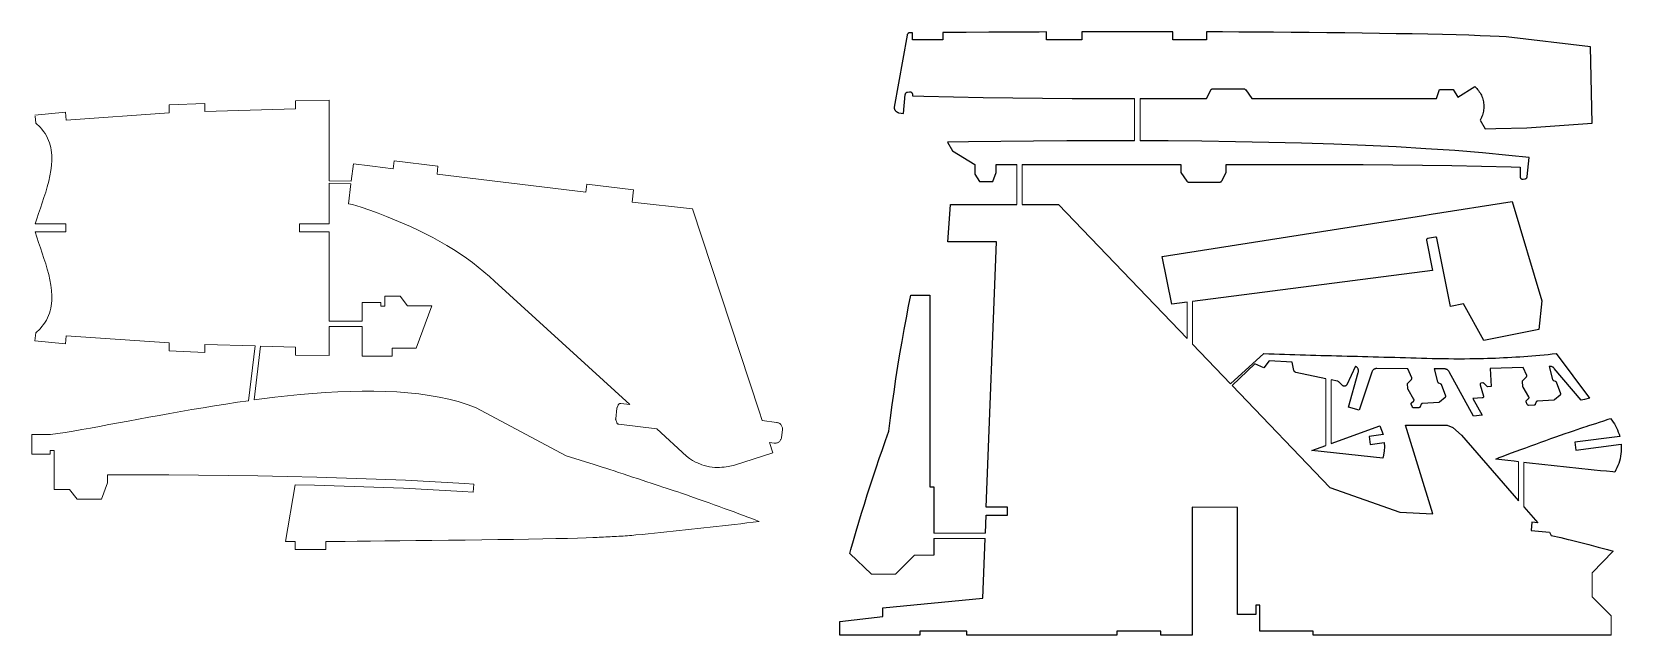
# Model space of a CAD drawing. Extents: x 2587 to 3180, y 464 to 689.
import ezdxf

# ---------------------------------------------------------------- set-up
doc = ezdxf.new("R2010")
doc.units = 0
doc.header["$MEASUREMENT"] = 0
doc.layers.get('0').update_dxf_attribs({"color": 13})

msp = doc.modelspace()

# ---------------------------------------------------------------- linework, layer by layer
at = {"color": 7, "linetype": 'Continuous'}
for p, q in [((2913.158503, 687.979834), (2908.289996, 661.014379)), ((2913.180857, 688.076138), (2913.158503, 687.979834)), ((2913.21261, 688.169764), (2913.180857, 688.076138)), ((2913.253454, 688.259798), (2913.21261, 688.169764)), ((2913.302988, 688.345358), (2913.253454, 688.259798)), ((2913.360728, 688.425609), (2913.302988, 688.345358)), ((2913.42611, 688.499766), (2913.360728, 688.425609)), ((2913.498496, 688.567104), (2913.42611, 688.499766)), ((2913.577177, 688.626966), (2913.498496, 688.567104)), ((2913.661384, 688.678767), (2913.577177, 688.626966)), ((2913.750295, 688.721999), (2913.661384, 688.678767)), ((2913.84304, 688.75624), (2913.750295, 688.721999)), ((2913.938713, 688.781157), (2913.84304, 688.75624)), ((2914.036379, 688.796504), (2913.938713, 688.781157)), ((2914.135083, 688.802132), (2914.036379, 688.796504)), ((2915.152949, 688.809777), (2914.135083, 688.802132)), ((2915.152949, 686.158638), (2915.152949, 688.809777)), ((2927.485864, 688.907394), (2926.538769, 688.900291)), ((2926.538769, 688.900291), (2926.538769, 686.16215)), ((2935.138994, 688.958978), (2927.485864, 688.907394)), ((2943.622547, 689.010017), (2935.138994, 688.958978)), ((2952.781742, 689.058386), (2943.622547, 689.010017)), ((2962.461796, 689.10196), (2952.781742, 689.058386)), ((2965.167936, 689.118035), (2962.461796, 689.10196)), ((2965.167936, 686.174063), (2965.167936, 689.118035)), ((2982.765358, 689.166227), (2978.397103, 689.154468)), ((2978.397103, 689.154468), (2978.397103, 686.178142)), ((2993.079301, 689.18267), (2982.765358, 689.166227)), ((3003.294977, 689.185821), (2993.079301, 689.18267)), ((3012.263769, 689.174777), (3003.294977, 689.185821)), ((3012.263769, 686.188587), (3012.263769, 689.174777)), ((3030.792561, 689.126891), (3024.840905, 689.159813)), ((3024.840905, 689.159813), (3024.840905, 689.132584)), ((3024.840905, 689.132584), (3024.840905, 686.192465)), ((3036.974601, 689.088823), (3030.792561, 689.126891)), ((3043.342312, 689.045358), (3036.974601, 689.088823)), ((3049.850985, 688.996245), (3043.342312, 689.045358)), ((3056.455907, 688.941232), (3049.850985, 688.996245)), ((3063.112369, 688.880068), (3056.455907, 688.941232)), ((3069.775659, 688.812502), (3063.112369, 688.880068)), ((3076.401066, 688.738282), (3069.775659, 688.812502)), ((3082.943879, 688.657156), (3076.401066, 688.738282)), ((3089.359388, 688.568874), (3082.943879, 688.657156)), ((3095.602881, 688.473184), (3089.359388, 688.568874)), ((3101.629648, 688.369834), (3095.602881, 688.473184)), ((3107.394977, 688.258574), (3101.629648, 688.369834)), ((3112.854158, 688.139151), (3107.394977, 688.258574)), ((3117.96248, 688.011315), (3112.854158, 688.139151)), ((3122.675231, 687.874814), (3117.96248, 688.011315)), ((2926.538769, 686.16215), (2915.152949, 686.158638)), ((2978.397103, 686.178142), (2965.167936, 686.174063)), ((3024.840905, 686.192465), (3012.263769, 686.188587)), ((3126.947701, 687.729397), (3122.675231, 687.874814)), ((3130.735179, 687.574812), (3126.947701, 687.729397)), ((3133.992954, 687.410808), (3130.735179, 687.574812)), ((3136.676314, 687.237133), (3133.992954, 687.410808)), ((3168.161731, 683.532966), (3136.676314, 687.237133)), ((3168.706622, 655.087522), (3168.161731, 683.532966)), ((2911.751876, 658.724093), (2912.484121, 665.799266)), ((2912.484121, 665.799266), (2912.499952, 665.900871)), ((2912.499952, 665.900871), (2912.526134, 666.000313)), ((2912.526134, 666.000313), (2912.562389, 666.096541)), ((2912.562389, 666.096541), (2912.608335, 666.188537)), ((2912.608335, 666.188537), (2912.663486, 666.275328)), ((2912.663486, 666.275328), (2912.727258, 666.355996)), ((2912.727258, 666.355996), (2912.798977, 666.429689)), ((2912.798977, 666.429689), (2912.877885, 666.495627)), ((2912.877885, 666.495627), (2912.963147, 666.553113)), ((2912.963147, 666.553113), (2913.053862, 666.601539)), ((2913.053862, 666.601539), (2913.149071, 666.640393)), ((2913.149071, 666.640393), (2913.247766, 666.669264)), ((2913.247766, 666.669264), (2913.348904, 666.687847)), ((2913.348904, 666.687847), (2914.023045, 666.776169)), ((2914.023045, 666.776169), (2914.122744, 666.784186)), ((2914.122744, 666.784186), (2914.222746, 666.782204)), ((2914.222746, 666.782204), (2914.322049, 666.770241)), ((2914.322049, 666.770241), (2914.419661, 666.748419)), ((2914.419661, 666.748419), (2914.514604, 666.716955)), ((2914.514604, 666.716955), (2914.605929, 666.676163)), ((2914.605929, 666.676163), (2914.692722, 666.626453)), ((2914.692722, 666.626453), (2914.774116, 666.568321)), ((2914.774116, 666.568321), (2914.849295, 666.502349)), ((2914.849295, 666.502349), (2914.917508, 666.429197)), ((2914.917508, 666.429197), (2914.978072, 666.349596)), ((2914.978072, 666.349596), (2915.030381, 666.264344)), ((2915.030381, 666.264344), (2915.073912, 666.174292)), ((2915.073912, 666.174292), (2915.10823, 666.080343)), ((2915.10823, 666.080343), (2915.132991, 665.983435)), ((2915.132991, 665.983435), (2915.147947, 665.884538)), ((2915.147947, 665.884538), (2915.152949, 665.784642)), ((2915.152949, 665.784642), (2915.152949, 665.26154)), ((2915.152949, 665.26154), (2919.422145, 665.139523)), ((2919.422145, 665.139523), (2930.491374, 664.883263)), ((2930.491374, 664.883263), (2941.553594, 664.680218)), ((2941.553594, 664.680218), (2952.607194, 664.523343)), ((2952.607194, 664.523343), (2963.650561, 664.405594)), ((2963.650561, 664.405594), (2974.682084, 664.319923)), ((2974.682084, 664.319923), (2998.042587, 664.317333)), ((3000.042587, 664.317111), (3024.840905, 664.314362)), ((3024.840905, 664.322631), (3026.43942, 667.429852)), ((3024.840905, 664.314362), (3024.840905, 664.322631)), ((3026.43942, 667.429852), (3026.497315, 667.512827)), ((3026.497315, 667.512827), (3026.563298, 667.589527)), ((3026.563298, 667.589527), (3026.636694, 667.659168)), ((3026.636694, 667.659168), (3026.716751, 667.721035)), ((3026.716751, 667.721035), (3026.802649, 667.774496)), ((3026.802649, 667.774496), (3026.893511, 667.819004)), ((3026.893511, 667.819004), (3026.988404, 667.854102)), ((3026.988404, 667.854102), (3027.086358, 667.879432)), ((3027.086358, 667.879432), (3027.186371, 667.894735)), ((3027.186371, 667.894735), (3027.287418, 667.899853)), ((3027.287418, 667.899853), (3038.656601, 667.899853)), ((3038.656601, 667.899853), (3038.751098, 667.895379)), ((3038.751098, 667.895379), (3038.844749, 667.881994)), ((3038.844749, 667.881994), (3038.936716, 667.85982)), ((3038.936716, 667.85982), (3039.026177, 667.829054)), ((3039.026177, 667.829054), (3039.112329, 667.789972)), ((3039.112329, 667.789972), (3039.194404, 667.742924)), ((3039.194404, 667.742924), (3039.271664, 667.688331)), ((3039.271664, 667.688331), (3039.343421, 667.626681)), ((3039.343421, 667.626681), (3039.40903, 667.558527)), ((3039.40903, 667.558527), (3039.467906, 667.484477)), ((3039.467906, 667.484477), (3041.748274, 664.319923)), ((3041.748274, 664.319923), (3110.606087, 664.319923)), ((3110.606087, 664.319923), (3111.796712, 667.684879)), ((3111.796712, 667.684879), (3116.823795, 667.684879)), ((3116.823795, 667.684879), (3118.598063, 664.834509)), ((3118.598063, 664.834509), (3124.941935, 668.706247)), ((3124.941935, 668.706247), (3125.318619, 668.36525)), ((3125.318619, 668.36525), (3125.677, 668.005067)), ((3125.677, 668.005067), (3126.016104, 667.626678)), ((3126.016104, 667.626678), (3126.335007, 667.231115)), ((3126.335007, 667.231115), (3126.63284, 666.819455)), ((3126.63284, 666.819455), (3126.908793, 666.392818)), ((3126.908793, 666.392818), (3127.162114, 665.952366)), ((3127.162114, 665.952366), (3127.392112, 665.4993)), ((3127.392112, 665.4993), (3127.598163, 665.034851)), ((3127.598163, 665.034851), (3127.779704, 664.560286)), ((3127.779704, 664.560286), (3127.936242, 664.076897)), ((2908.273221, 660.921468), (2908.291967, 660.774882)), ((2908.291967, 660.774882), (2908.320351, 660.632819)), ((2908.320351, 660.632819), (2908.357976, 660.495338)), ((2908.357976, 660.495338), (2908.40445, 660.362497)), ((2908.40445, 660.362497), (2908.459378, 660.234355)), ((2908.459378, 660.234355), (2908.522366, 660.110969)), ((2908.522366, 660.110969), (2908.593021, 659.992399)), ((2908.593021, 659.992399), (2908.670947, 659.878702)), ((2908.670947, 659.878702), (2908.755752, 659.769937)), ((2908.755752, 659.769937), (2908.847041, 659.666163)), ((2908.847041, 659.666163), (2908.94442, 659.567438)), ((2908.94442, 659.567438), (2909.047495, 659.47382)), ((2909.047495, 659.47382), (2909.155872, 659.385368)), ((2909.155872, 659.385368), (2909.269157, 659.302139)), ((2909.269157, 659.302139), (2909.386956, 659.224194)), ((2909.386956, 659.224194), (2909.508875, 659.151589)), ((2909.508875, 659.151589), (2909.63452, 659.084384)), ((2909.63452, 659.084384), (2909.763496, 659.022636)), ((2909.763496, 659.022636), (2909.89541, 658.966404)), ((2909.89541, 658.966404), (2910.029868, 658.915747)), ((2910.029868, 658.915747), (2911.751876, 658.724093)), ((3127.936426, 658.563573), (3127.779921, 658.080173)), ((3127.936242, 664.076897), (3128.06735, 663.586)), ((3128.067501, 659.054479), (3127.936426, 658.563573)), ((3128.06735, 663.586), (3128.17267, 663.088932)), ((3128.172788, 659.551554), (3128.067501, 659.054479)), ((3128.17267, 663.088932), (3128.251917, 662.587047)), ((3128.252001, 660.053445), (3128.172788, 659.551554)), ((3128.251917, 662.587047), (3128.304874, 662.081711)), ((3128.304925, 660.558784), (3128.252001, 660.053445)), ((3128.304874, 662.081711), (3128.331397, 661.5743)), ((3128.331414, 661.066197), (3128.304925, 660.558784)), ((3128.331397, 661.5743), (3128.331414, 661.066197)), ((3127.162423, 656.688052), (3126.909132, 656.247584)), ((3126.909132, 656.247584), (3128.797706, 652.984957)), ((3127.392392, 657.141134), (3127.162423, 656.688052)), ((3127.598411, 657.605596), (3127.392392, 657.141134)), ((3127.779921, 658.080173), (3127.598411, 657.605596)), ((3128.797706, 652.984957), (3132.822064, 653.053007)), ((3132.822064, 653.053007), (3144.371216, 653.281029)), ((3144.371216, 653.281029), (3168.706622, 655.087522)), ((2935.997229, 648.08195), (2928.18413, 647.949835)), ((2928.18413, 647.949835), (2930.072704, 644.687208)), ((2948.077886, 648.24996), (2935.997229, 648.08195)), ((2960.356638, 648.381512), (2948.077886, 648.24996)), ((2972.78838, 648.472307), (2960.356638, 648.381512)), ((2985.328007, 648.518044), (2972.78838, 648.472307)), ((2997.930414, 648.514423), (2985.328007, 648.518044)), ((2998.042587, 648.513914), (2997.930414, 648.514423)), ((3010.550497, 648.457144), (3000.042587, 648.504837)), ((3023.14315, 648.341905), (3010.550497, 648.457144)), ((3035.663268, 648.164406), (3023.14315, 648.341905)), ((3048.065747, 647.920348), (3035.663268, 648.164406)), ((3060.305482, 647.605429), (3048.065747, 647.920348)), ((3072.337367, 647.215349), (3060.305482, 647.605429)), ((3084.116298, 646.745808), (3072.337367, 647.215349)), ((3095.59717, 646.192504), (3084.116298, 646.745808)), ((2930.072704, 644.687208), (2938.383773, 639.614869)), ((3106.734877, 645.551139), (3095.59717, 646.192504)), ((3117.484316, 644.817411), (3106.734877, 645.551139)), ((3127.80038, 643.987019), (3117.484316, 644.817411)), ((3137.637966, 643.055664), (3127.80038, 643.987019)), ((3145.22996, 642.210699), (3137.637966, 643.055664)), ((3144.497715, 635.135526), (3145.22996, 642.210699)), ((2938.383773, 639.614869), (2938.383773, 636.100283)), ((2938.383773, 636.100283), (2940.158041, 633.249913)), ((2945.185124, 633.249913), (2946.375749, 636.614869)), ((2946.375749, 636.614869), (2946.375749, 639.614869)), ((2946.375749, 639.614869), (2954.064971, 639.614869)), ((2956.064971, 639.614869), (3015.233562, 639.614869)), ((3015.233562, 639.614869), (3015.233562, 636.614869)), ((3015.233562, 636.614869), (3017.51393, 633.450315)), ((3030.542416, 633.50494), (3032.140931, 636.612161)), ((3032.140931, 639.614869), (3083.329147, 639.614869)), ((3032.140931, 636.612161), (3032.140931, 639.614869)), ((3083.329147, 639.614869), (3094.356474, 639.528952)), ((3094.356474, 639.528952), (3105.387832, 639.410495)), ((3105.387832, 639.410495), (3116.422478, 639.252506)), ((3116.422478, 639.252506), (3127.459667, 639.047989)), ((3127.459667, 639.047989), (3138.498657, 638.78995)), ((3138.498657, 638.78995), (3141.828887, 638.693858)), ((3141.828887, 638.693858), (3141.828887, 635.15015)), ((3141.828887, 635.15015), (3141.833889, 635.050254)), ((3141.833889, 635.050254), (3141.848845, 634.951357)), ((3141.848845, 634.951357), (3141.873606, 634.854449)), ((3141.873606, 634.854449), (3141.907924, 634.7605)), ((3141.907924, 634.7605), (3141.951455, 634.670448)), ((3141.951455, 634.670448), (3142.003764, 634.585196)), ((3142.003764, 634.585196), (3142.064328, 634.505595)), ((3144.182859, 634.505103), (3144.254578, 634.578795)), ((3144.254578, 634.578795), (3144.31835, 634.659464)), ((3144.31835, 634.659464), (3144.373501, 634.746255)), ((3144.373501, 634.746255), (3144.419447, 634.838251)), ((3144.419447, 634.838251), (3144.455702, 634.934479)), ((3144.455702, 634.934479), (3144.481884, 635.033921)), ((3144.481884, 635.033921), (3144.497715, 635.135526)), ((2940.158041, 633.249913), (2945.185124, 633.249913)), ((3017.51393, 633.450315), (3017.572806, 633.376265)), ((3017.572806, 633.376265), (3017.638415, 633.308111)), ((3017.638415, 633.308111), (3017.710172, 633.246461)), ((3017.710172, 633.246461), (3017.787433, 633.191868)), ((3017.787433, 633.191868), (3017.869507, 633.14482)), ((3017.869507, 633.14482), (3017.955659, 633.105738)), ((3017.955659, 633.105738), (3018.04512, 633.074972)), ((3018.04512, 633.074972), (3018.137087, 633.052798)), ((3018.137087, 633.052798), (3018.230738, 633.039413)), ((3018.230738, 633.039413), (3018.325235, 633.034939)), ((3018.325235, 633.034939), (3029.694418, 633.034939)), ((3029.694418, 633.034939), (3029.795465, 633.040057)), ((3029.795465, 633.040057), (3029.895478, 633.05536)), ((3029.895478, 633.05536), (3029.993432, 633.08069)), ((3029.993432, 633.08069), (3030.088326, 633.115788)), ((3030.088326, 633.115788), (3030.179187, 633.160296)), ((3030.179187, 633.160296), (3030.265085, 633.213757)), ((3030.265085, 633.213757), (3030.345142, 633.275624)), ((3030.345142, 633.275624), (3030.418538, 633.345265)), ((3030.418538, 633.345265), (3030.484521, 633.421965)), ((3030.484521, 633.421965), (3030.542416, 633.50494)), ((3142.064328, 634.505595), (3142.132541, 634.432443)), ((3142.132541, 634.432443), (3142.20772, 634.366471)), ((3142.20772, 634.366471), (3142.289114, 634.308339)), ((3142.289114, 634.308339), (3142.375907, 634.258629)), ((3142.375907, 634.258629), (3142.467232, 634.217837)), ((3142.467232, 634.217837), (3142.562175, 634.186373)), ((3142.562175, 634.186373), (3142.659787, 634.164551)), ((3142.659787, 634.164551), (3142.75909, 634.152588)), ((3142.75909, 634.152588), (3142.859092, 634.150606)), ((3142.859092, 634.150606), (3142.958791, 634.158623)), ((3142.958791, 634.158623), (3143.632932, 634.246945)), ((3143.632932, 634.246945), (3143.73407, 634.265528)), ((3143.73407, 634.265528), (3143.832765, 634.294399)), ((3143.832765, 634.294399), (3143.927974, 634.333253)), ((3143.927974, 634.333253), (3144.018689, 634.381679)), ((3144.018689, 634.381679), (3144.103951, 634.439165)), ((3144.103951, 634.439165), (3144.182859, 634.505103)), ((2928.707784, 615.841986), (2929.300277, 624.754018)), ((2929.300277, 624.754018), (2954.064971, 624.754008)), ((2956.064971, 624.754007), (2969.605767, 624.754001)), ((2969.605767, 624.754001), (3017.654227, 574.644225)), ((3108.705897, 621.153182), (3138.851904, 625.828455)), ((3138.851904, 625.828455), (3149.958741, 588.707942)), ((3008.249396, 605.275764), (3105.764571, 620.573796)), ((3105.764571, 620.573796), (3108.705897, 621.153182)), ((2928.367592, 610.724977), (2928.707784, 615.841986)), ((2946.483151, 610.838787), (2928.367592, 610.724977)), ((2942.646285, 511.705539), (2946.483151, 610.838787)), ((3106.944301, 611.549508), (3106.940781, 611.497291)), ((3106.940781, 611.497291), (3106.942738, 611.444991)), ((3106.942738, 611.444991), (3106.950152, 611.393183)), ((3106.95326, 611.601072), (3106.944301, 611.549508)), ((3106.950152, 611.393183), (3109.189046, 600.027135)), ((3106.967559, 611.651416), (3106.95326, 611.601072)), ((3106.987043, 611.69999), (3106.967559, 611.651416)), ((3107.011498, 611.746262), (3106.987043, 611.69999)), ((3107.040655, 611.789723), (3107.011498, 611.746262)), ((3107.074195, 611.829899), (3107.040655, 611.789723)), ((3107.111751, 611.866349), (3107.074195, 611.829899)), ((3107.152912, 611.898673), (3107.111751, 611.866349)), ((3107.197226, 611.926518), (3107.152912, 611.898673)), ((3107.244207, 611.949578), (3107.197226, 611.926518)), ((3107.293342, 611.967601), (3107.244207, 611.949578)), ((3107.344091, 611.98039), (3107.293342, 611.967601)), ((3110.228508, 612.548565), (3107.344091, 611.98039)), ((3110.280316, 612.555978), (3110.228508, 612.548565)), ((3110.332616, 612.557936), (3110.280316, 612.555978)), ((3110.384833, 612.554416), (3110.332616, 612.557936)), ((3110.436397, 612.545457), (3110.384833, 612.554416)), ((3110.486741, 612.531157), (3110.436397, 612.545457)), ((3110.535315, 612.511674), (3110.486741, 612.531157)), ((3110.581586, 612.487219), (3110.535315, 612.511674)), ((3110.625048, 612.458062), (3110.581586, 612.487219)), ((3110.665224, 612.424522), (3110.625048, 612.458062)), ((3110.701674, 612.386965), (3110.665224, 612.424522)), ((3110.733998, 612.345805), (3110.701674, 612.386965)), ((3110.761843, 612.301491), (3110.733998, 612.345805)), ((3110.784903, 612.25451), (3110.761843, 612.301491)), ((3110.802926, 612.205375), (3110.784903, 612.25451)), ((3110.815715, 612.154625), (3110.802926, 612.205375)), ((3115.84092, 586.647306), (3110.815715, 612.154625)), ((3011.868626, 587.491133), (3008.249396, 605.275764)), ((3109.189046, 600.027135), (3019.654227, 588.494009)), ((2913.714963, 586.784624), (2914.543069, 590.87098)), ((2914.543069, 590.87098), (2921.655919, 590.87098)), ((2921.655919, 590.87098), (2921.655915, 519.285418)), ((3017.654227, 588.236386), (3011.868626, 587.491133)), ((3120.76472, 587.617199), (3115.84092, 586.647306)), ((3128.336214, 573.949368), (3120.76472, 587.617199)), ((3149.958741, 588.707942), (3148.896447, 577.999333)), ((2912.048685, 578.026307), (2912.871255, 582.443516)), ((2912.871255, 582.443516), (2913.714963, 586.784624)), ((2911.247973, 573.533916), (2912.048685, 578.026307)), ((3148.896447, 577.999333), (3128.336214, 573.949368)), ((2910.469842, 568.967262), (2911.247973, 573.533916)), ((3019.654227, 572.558424), (3033.817835, 557.787186)), ((2908.984206, 559.614837), (2909.715013, 564.327263)), ((2909.715013, 564.327263), (2910.469842, 568.967262)), ((3033.817835, 557.787186), (3046.202005, 569.083856)), ((3046.214888, 563.708173), (3042.860005, 565.274584)), ((3046.202005, 569.083856), (3048.143625, 569.017798)), ((3048.237211, 566.332778), (3046.214888, 563.708173)), ((3048.143625, 569.017798), (3050.085282, 568.952763)), ((3056.836594, 565.842051), (3048.237211, 566.332778)), ((3050.085282, 568.952763), (3052.026975, 568.888751)), ((3052.026975, 568.888751), (3053.968704, 568.825762)), ((3053.968704, 568.825762), (3055.910467, 568.763796)), ((3055.910467, 568.763796), (3057.852263, 568.702852)), ((3057.464702, 562.811473), (3056.836594, 565.842051)), ((3057.852263, 568.702852), (3059.794093, 568.642932)), ((3059.794093, 568.642932), (3061.735954, 568.584035)), ((3061.735954, 568.584035), (3063.677847, 568.52616)), ((3063.677847, 568.52616), (3065.619771, 568.469309)), ((3065.619771, 568.469309), (3067.561724, 568.413481)), ((3067.561724, 568.413481), (3069.503706, 568.358675)), ((3069.503706, 568.358675), (3071.445716, 568.304893)), ((3071.445716, 568.304893), (3073.387753, 568.252134)), ((3073.387753, 568.252134), (3075.329817, 568.200398)), ((3075.329817, 568.200398), (3077.271907, 568.149685)), ((3080.439121, 564.338575), (3077.156881, 557.445489)), ((3077.271907, 568.149685), (3079.214021, 568.099996)), ((3079.214021, 568.099996), (3081.156159, 568.051329)), ((3080.612513, 564.242823), (3080.439121, 564.338575)), ((3080.775584, 564.130388), (3080.612513, 564.242823)), ((3080.926733, 564.002375), (3080.775584, 564.130388)), ((3081.064478, 563.860039), (3080.926733, 564.002375)), ((3081.187469, 563.704775), (3081.064478, 563.860039)), ((3081.156159, 568.051329), (3083.098321, 568.003686)), ((3081.294498, 563.538108), (3081.187469, 563.704775)), ((3081.384517, 563.36167), (3081.294498, 563.538108)), ((3081.456641, 563.177194), (3081.384517, 563.36167)), ((3083.098321, 568.003686), (3085.040505, 567.957066)), ((3085.040505, 567.957066), (3087.044295, 567.907173)), ((3087.044295, 567.907173), (3089.048119, 567.853228)), ((3087.703998, 563.374505), (3087.528085, 563.294275)), ((3087.886836, 563.437373), (3087.703998, 563.374505)), ((3088.07489, 563.482293), (3087.886836, 563.437373)), ((3088.266402, 563.508844), (3088.07489, 563.482293)), ((3088.459584, 563.516779), (3088.266402, 563.508844)), ((3099.944114, 563.432921), (3088.459584, 563.516779)), ((3089.048119, 567.853228), (3091.051974, 567.796128)), ((3091.051974, 567.796128), (3093.055857, 567.736768)), ((3093.055857, 567.736768), (3095.059768, 567.676044)), ((3095.059768, 567.676044), (3097.063704, 567.614851)), ((3097.063704, 567.614851), (3099.067663, 567.554084)), ((3099.067663, 567.554084), (3101.071643, 567.494639)), ((3101.418028, 560.003984), (3099.944114, 563.432921)), ((3101.071643, 567.494639), (3103.075641, 567.437411)), ((3103.075641, 567.437411), (3105.079657, 567.383295)), ((3105.079657, 567.383295), (3107.083688, 567.333187)), ((3107.083688, 567.333187), (3109.087732, 567.287983)), ((3109.087732, 567.287983), (3111.091787, 567.248577)), ((3113.667757, 563.332714), (3109.807749, 563.360899)), ((3109.807749, 563.360899), (3111.098342, 558.477421)), ((3111.091787, 567.248577), (3113.09585, 567.215866)), ((3113.09585, 567.215866), (3115.099921, 567.190743)), ((3115.099921, 567.190743), (3117.103997, 567.174106)), ((3117.103997, 567.174106), (3119.108075, 567.166849)), ((3119.108075, 567.166849), (3121.112155, 567.169867)), ((3121.112155, 567.169867), (3123.116233, 567.184057)), ((3123.116233, 567.184057), (3125.120308, 567.210313)), ((3125.120308, 567.210313), (3126.631506, 567.238389)), ((3126.631506, 567.238389), (3128.142703, 567.273471)), ((3128.142703, 567.273471), (3129.653851, 567.315555)), ((3129.653851, 567.315555), (3131.1649, 567.364637)), ((3143.018915, 563.910781), (3130.675317, 563.46818)), ((3130.675317, 563.46818), (3131.024263, 556.778994)), ((3131.1649, 567.364637), (3132.675804, 567.420716)), ((3132.675804, 567.420716), (3134.186513, 567.483788)), ((3134.186513, 567.483788), (3135.696978, 567.55385)), ((3135.696978, 567.55385), (3137.207153, 567.630898)), ((3137.207153, 567.630898), (3138.716987, 567.714931)), ((3138.716987, 567.714931), (3140.226432, 567.805944)), ((3140.226432, 567.805944), (3141.735441, 567.903935)), ((3141.735441, 567.903935), (3143.243964, 568.008901)), ((3144.313463, 560.899124), (3143.018915, 563.910781)), ((3143.243964, 568.008901), (3144.751953, 568.120839)), ((3144.751953, 568.120839), (3146.259361, 568.239745)), ((3146.259361, 568.239745), (3147.766137, 568.365617)), ((3147.766137, 568.365617), (3149.272234, 568.498452)), ((3149.272234, 568.498452), (3150.777604, 568.638246)), ((3150.777604, 568.638246), (3152.282198, 568.784997)), ((3152.282198, 568.784997), (3153.785967, 568.938701)), ((3152.997583, 564.266535), (3152.703184, 564.256039)), ((3152.703184, 564.256039), (3153.993777, 559.372561)), ((3153.197423, 564.263667), (3152.997583, 564.266535)), ((3153.395978, 564.240869), (3153.197423, 564.263667)), ((3153.591266, 564.198368), (3153.395978, 564.240869)), ((3153.781338, 564.136588), (3153.591266, 564.198368)), ((3153.964294, 564.056146), (3153.781338, 564.136588)), ((3153.785967, 568.938701), (3155.288863, 569.099356)), ((3154.138309, 563.957846), (3153.964294, 564.056146)), ((3154.301643, 563.842669), (3154.138309, 563.957846)), ((3154.452668, 563.711766), (3154.301643, 563.842669)), ((3154.589873, 563.566444), (3154.452668, 563.711766)), ((3164.682539, 551.745399), (3154.589873, 563.566444)), ((3155.288863, 569.099356), (3167.792899, 552.37742)), ((2908.278144, 554.830904), (2908.984206, 559.614837)), ((3057.488835, 562.717993), (3057.464702, 562.811473)), ((3057.521871, 562.627277), (3057.488835, 562.717993)), ((3057.5635, 562.540169), (3057.521871, 562.627277)), ((3057.613336, 562.457482), (3057.5635, 562.540169)), ((3057.670913, 562.379985), (3057.613336, 562.457482)), ((3057.735694, 562.308402), (3057.670913, 562.379985)), ((3057.807077, 562.2434), (3057.735694, 562.308402)), ((3057.884395, 562.185584), (3057.807077, 562.2434)), ((3057.966929, 562.135493), (3057.884395, 562.185584)), ((3058.053908, 562.093595), (3057.966929, 562.135493)), ((3058.144522, 562.06028), (3058.053908, 562.093595)), ((3058.237926, 562.035857), (3058.144522, 562.06028)), ((3069.357641, 559.695393), (3058.237926, 562.035857)), ((3073.687777, 558.783992), (3071.357641, 559.274436)), ((3073.780129, 558.759899), (3073.687777, 558.783992)), ((3073.869764, 558.727112), (3073.780129, 558.759899)), ((3073.955864, 558.685929), (3073.869764, 558.727112)), ((3074.037646, 558.636725), (3073.955864, 558.685929)), ((3074.114365, 558.579949), (3074.037646, 558.636725)), ((3074.185322, 558.516117), (3074.114365, 558.579949)), ((3075.5505, 557.164719), (3074.185322, 558.516117)), ((3077.156881, 557.445489), (3077.109267, 557.357198)), ((3077.882907, 549.049425), (3081.48701, 562.006085)), ((3081.510165, 562.986489), (3081.456641, 563.177194)), ((3081.48701, 562.006085), (3081.530577, 562.199309)), ((3081.544562, 562.791424), (3081.510165, 562.986489)), ((3081.530577, 562.199309), (3081.554818, 562.395894)), ((3081.559495, 562.593913), (3081.544562, 562.791424)), ((3081.554818, 562.395894), (3081.559495, 562.593913)), ((3086.547057, 562.147616), (3081.811791, 547.89998)), ((3086.616834, 562.327931), (3086.547057, 562.147616)), ((3086.703695, 562.500665), (3086.616834, 562.327931)), ((3086.80683, 562.664205), (3086.703695, 562.500665)), ((3086.925274, 562.817022), (3086.80683, 562.664205)), ((3087.057921, 562.957688), (3086.925274, 562.817022)), ((3087.20353, 563.084889), (3087.057921, 562.957688)), ((3087.360741, 563.197435), (3087.20353, 563.084889)), ((3087.528085, 563.294275), (3087.360741, 563.197435)), ((3099.829062, 557.949808), (3101.31458, 559.455352)), ((3100.012617, 555.864995), (3099.829062, 557.949808)), ((3101.31458, 559.455352), (3101.34746, 559.492141)), ((3101.34746, 559.492141), (3101.376554, 559.531992)), ((3101.376554, 559.531992), (3101.401578, 559.574517)), ((3101.401578, 559.574517), (3101.42229, 559.619301)), ((3101.435253, 559.957747), (3101.418028, 560.003984)), ((3101.42229, 559.619301), (3101.438486, 559.665908)), ((3101.447837, 559.910037), (3101.435253, 559.957747)), ((3101.438486, 559.665908), (3101.45001, 559.713885)), ((3101.455657, 559.86132), (3101.447837, 559.910037)), ((3101.45001, 559.713885), (3101.456749, 559.762763)), ((3101.458637, 559.812069), (3101.455657, 559.86132)), ((3101.456749, 559.762763), (3101.458637, 559.812069)), ((3111.098342, 558.477421), (3111.112807, 558.43169)), ((3111.112807, 558.43169), (3111.131588, 558.387555)), ((3111.131588, 558.387555), (3111.154511, 558.345423)), ((3111.154511, 558.345423), (3111.181365, 558.305682)), ((3111.181365, 558.305682), (3111.211904, 558.268696)), ((3111.211904, 558.268696), (3111.245847, 558.234807)), ((3111.245847, 558.234807), (3111.28288, 558.204325)), ((3111.28288, 558.204325), (3111.322664, 558.177533)), ((3111.322664, 558.177533), (3111.364831, 558.154676)), ((3111.364831, 558.154676), (3111.408995, 558.135964)), ((3111.408995, 558.135964), (3112.075155, 557.890701)), ((3112.075155, 557.890701), (3112.119059, 557.872115)), ((3112.119059, 557.872115), (3112.160994, 557.849431)), ((3112.160994, 557.849431), (3112.200577, 557.822856)), ((3112.200577, 557.822856), (3112.23745, 557.792631)), ((3112.23745, 557.792631), (3112.271276, 557.759033)), ((3112.271276, 557.759033), (3112.301748, 557.722365)), ((3112.301748, 557.722365), (3112.328589, 557.682962)), ((3112.328589, 557.682962), (3112.351555, 557.641181)), ((3112.351555, 557.641181), (3112.370437, 557.597403)), ((3112.370437, 557.597403), (3113.998096, 553.266798)), ((3113.860159, 563.322025), (3113.667757, 563.332714)), ((3114.050639, 563.292871), (3113.860159, 563.322025)), ((3114.237429, 563.24552), (3114.050639, 563.292871)), ((3114.418795, 563.180413), (3114.237429, 563.24552)), ((3114.593053, 563.098154), (3114.418795, 563.180413)), ((3114.758586, 562.999506), (3114.593053, 563.098154)), ((3114.913858, 562.885386), (3114.758586, 562.999506)), ((3115.057426, 562.756853), (3114.913858, 562.885386)), ((3115.187958, 562.6151), (3115.057426, 562.756853)), ((3115.304242, 562.461442), (3115.187958, 562.6151)), ((3115.405199, 562.297307), (3115.304242, 562.461442)), ((3124.512282, 545.75469), (3115.405199, 562.297307)), ((3126.930967, 557.610779), (3126.926843, 557.559891)), ((3126.926843, 557.559891), (3126.927931, 557.508849)), ((3126.927931, 557.508849), (3126.934218, 557.458183)), ((3126.940258, 557.660981), (3126.930967, 557.610779)), ((3126.934218, 557.458183), (3126.945638, 557.408422)), ((3126.95462, 557.709973), (3126.940258, 557.660981)), ((3126.973904, 557.757246), (3126.95462, 557.709973)), ((3126.997907, 557.802306), (3126.973904, 557.757246)), ((3127.026381, 557.844683), (3126.997907, 557.802306)), ((3127.059027, 557.883936), (3127.026381, 557.844683)), ((3127.095506, 557.919654), (3127.059027, 557.883936)), ((3127.135437, 557.951467), (3127.095506, 557.919654)), ((3127.178404, 557.979042), (3127.135437, 557.951467)), ((3127.22396, 558.002091), (3127.178404, 557.979042)), ((3127.271628, 558.020375), (3127.22396, 558.002091)), ((3127.320912, 558.033703), (3127.271628, 558.020375)), ((3127.371298, 558.041935), (3127.320912, 558.033703)), ((3127.893358, 558.100056), (3127.371298, 558.041935)), ((3127.940142, 558.103053), (3127.893358, 558.100056)), ((3127.987002, 558.101656), (3127.940142, 558.103053)), ((3128.033524, 558.095875), (3127.987002, 558.101656)), ((3128.079301, 558.085763), (3128.033524, 558.095875)), ((3128.12393, 558.071408), (3128.079301, 558.085763)), ((3128.167017, 558.052937), (3128.12393, 558.071408)), ((3128.208186, 558.030511), (3128.167017, 558.052937)), ((3128.247073, 558.004328), (3128.208186, 558.030511)), ((3128.283337, 557.974618), (3128.247073, 558.004328)), ((3129.68795, 556.709284), (3128.283337, 557.974618)), ((3142.742873, 558.662637), (3142.745595, 558.710681)), ((3142.744782, 558.614553), (3142.742873, 558.662637)), ((3142.908052, 556.760135), (3142.744782, 558.614553)), ((3142.745595, 558.710681), (3142.752924, 558.758241)), ((3142.752924, 558.758241), (3142.76479, 558.804876)), ((3142.76479, 558.804876), (3142.781085, 558.850155)), ((3142.781085, 558.850155), (3142.801656, 558.893658)), ((3142.801656, 558.893658), (3142.826315, 558.934981)), ((3142.826315, 558.934981), (3142.854832, 558.973743)), ((3142.854832, 558.973743), (3142.886943, 559.009584)), ((3142.886943, 559.009584), (3144.210015, 560.350492)), ((3144.210015, 560.350492), (3144.242895, 560.387281)), ((3144.242895, 560.387281), (3144.271989, 560.427133)), ((3144.271989, 560.427133), (3144.297013, 560.469657)), ((3144.297013, 560.469657), (3144.317724, 560.514441)), ((3144.330688, 560.852887), (3144.313463, 560.899124)), ((3144.317724, 560.514441), (3144.333921, 560.561048)), ((3144.343271, 560.805178), (3144.330688, 560.852887)), ((3144.333921, 560.561048), (3144.345444, 560.609025)), ((3144.351092, 560.75646), (3144.343271, 560.805178)), ((3144.345444, 560.609025), (3144.352183, 560.657904)), ((3144.354072, 560.707209), (3144.351092, 560.75646)), ((3144.352183, 560.657904), (3144.354072, 560.707209)), ((3153.993777, 559.372561), (3154.008242, 559.32683)), ((3154.008242, 559.32683), (3154.027023, 559.282696)), ((3154.027023, 559.282696), (3154.049946, 559.240564)), ((3154.049946, 559.240564), (3154.0768, 559.200822)), ((3154.0768, 559.200822), (3154.107339, 559.163836)), ((3154.107339, 559.163836), (3154.141281, 559.129947)), ((3154.141281, 559.129947), (3154.178315, 559.099466)), ((3154.178315, 559.099466), (3154.218098, 559.072674)), ((3154.218098, 559.072674), (3154.260266, 559.049816)), ((3154.260266, 559.049816), (3154.30443, 559.031105)), ((3154.30443, 559.031105), (3154.97059, 558.785842)), ((3154.97059, 558.785842), (3155.014494, 558.767255)), ((3155.014494, 558.767255), (3155.056429, 558.744571)), ((3155.056429, 558.744571), (3155.096012, 558.717996)), ((3155.096012, 558.717996), (3155.132884, 558.687772)), ((3155.132884, 558.687772), (3155.16671, 558.654173)), ((3155.16671, 558.654173), (3155.197183, 558.617506)), ((3155.197183, 558.617506), (3155.224024, 558.578102)), ((3155.224024, 558.578102), (3155.24699, 558.536321)), ((3155.24699, 558.536321), (3155.265872, 558.492543)), ((3155.265872, 558.492543), (3156.893531, 554.161938)), ((2907.597547, 549.976382), (2908.278144, 554.830904)), ((3034.466549, 557.110641), (3070.922909, 519.090276)), ((3075.62524, 557.097813), (3075.5505, 557.164719)), ((3075.706307, 557.038731), (3075.62524, 557.097813)), ((3075.792885, 556.988069), (3075.706307, 557.038731)), ((3075.884103, 556.946335), (3075.792885, 556.988069)), ((3075.979043, 556.91395), (3075.884103, 556.946335)), ((3076.07675, 556.89124), (3075.979043, 556.91395)), ((3076.176241, 556.878432), (3076.07675, 556.89124)), ((3076.276515, 556.875657), (3076.176241, 556.878432)), ((3076.376562, 556.882941), (3076.276515, 556.875657)), ((3076.475375, 556.900212), (3076.376562, 556.882941)), ((3076.571962, 556.927296), (3076.475375, 556.900212)), ((3076.665349, 556.963921), (3076.571962, 556.927296)), ((3076.754596, 557.009716), (3076.665349, 556.963921)), ((3076.838807, 557.064223), (3076.754596, 557.009716)), ((3076.917134, 557.126893), (3076.838807, 557.064223)), ((3076.988787, 557.197094), (3076.917134, 557.126893)), ((3077.053047, 557.274121), (3076.988787, 557.197094)), ((3077.109267, 557.357198), (3077.053047, 557.274121)), ((3100.018445, 555.821129), (3100.012617, 555.864995)), ((3100.028128, 555.777951), (3100.018445, 555.821129)), ((3100.041591, 555.735798), (3100.028128, 555.777951)), ((3100.058729, 555.695), (3100.041591, 555.735798)), ((3100.079406, 555.655877), (3100.058729, 555.695)), ((3102.234387, 551.981881), (3100.079406, 555.655877)), ((3102.226681, 551.46324), (3102.250899, 551.506474)), ((3102.25731, 551.937947), (3102.234387, 551.981881)), ((3102.250899, 551.506474), (3102.270719, 551.551893)), ((3102.275771, 551.891959), (3102.25731, 551.937947)), ((3102.270719, 551.551893), (3102.285945, 551.599051)), ((3102.289589, 551.844369), (3102.275771, 551.891959)), ((3102.285945, 551.599051), (3102.296428, 551.647485)), ((3102.298629, 551.795646), (3102.289589, 551.844369)), ((3102.296428, 551.647485), (3102.302065, 551.696718)), ((3102.302801, 551.746267), (3102.298629, 551.795646)), ((3102.302065, 551.696718), (3102.302801, 551.746267)), ((3113.857993, 552.713446), (3111.834941, 550.95577)), ((3113.894464, 552.748525), (3113.857993, 552.713446)), ((3113.927202, 552.78711), (3113.894464, 552.748525)), ((3113.955873, 552.828807), (3113.927202, 552.78711)), ((3113.980182, 552.873189), (3113.955873, 552.828807)), ((3113.999881, 552.9198), (3113.980182, 552.873189)), ((3113.998096, 553.266798), (3114.01348, 553.21859)), ((3114.014768, 552.968164), (3113.999881, 552.9198)), ((3114.01348, 553.21859), (3114.023912, 553.169073)), ((3114.02469, 553.017785), (3114.014768, 552.968164)), ((3114.023912, 553.169073), (3114.029285, 553.118757)), ((3114.029546, 553.068154), (3114.02469, 553.017785)), ((3114.029285, 553.118757), (3114.029546, 553.068154)), ((3127.703006, 552.50333), (3124.159816, 552.318497)), ((3124.159816, 552.318497), (3127.673967, 546.041489)), ((3126.945638, 557.408422), (3128.157942, 553.139234)), ((3127.752597, 552.508405), (3127.703006, 552.50333)), ((3127.801437, 552.518394), (3127.752597, 552.508405)), ((3127.849039, 552.533196), (3127.801437, 552.518394)), ((3127.894931, 552.552664), (3127.849039, 552.533196)), ((3127.938656, 552.576606), (3127.894931, 552.552664)), ((3127.979779, 552.604782), (3127.938656, 552.576606)), ((3128.017893, 552.636914), (3127.979779, 552.604782)), ((3128.052617, 552.672681), (3128.017893, 552.636914)), ((3128.083608, 552.711727), (3128.052617, 552.672681)), ((3128.110556, 552.753666), (3128.083608, 552.711727)), ((3128.133194, 552.79808), (3128.110556, 552.753666)), ((3128.151297, 552.844527), (3128.133194, 552.79808)), ((3128.164685, 552.892546), (3128.151297, 552.844527)), ((3128.157942, 553.139234), (3128.169152, 553.09066)), ((3128.173225, 552.94166), (3128.164685, 552.892546)), ((3128.169152, 553.09066), (3128.175469, 553.041212)), ((3128.176831, 552.99138), (3128.173225, 552.94166)), ((3128.175469, 553.041212), (3128.176831, 552.99138)), ((3131.024263, 556.778994), (3129.68795, 556.709284)), ((3142.91388, 556.71627), (3142.908052, 556.760135)), ((3142.923563, 556.673091), (3142.91388, 556.71627)), ((3142.937026, 556.630938), (3142.923563, 556.673091)), ((3142.954164, 556.59014), (3142.937026, 556.630938)), ((3142.974841, 556.551018), (3142.954164, 556.59014)), ((3145.129822, 552.877021), (3142.974841, 556.551018)), ((3144.165054, 551.47347), (3144.193092, 551.51322)), ((3144.193092, 551.51322), (3144.22486, 551.550057)), ((3144.22486, 551.550057), (3144.260058, 551.583633)), ((3144.260058, 551.583633), (3145.025651, 552.245903)), ((3145.025651, 552.245903), (3145.061477, 552.280141)), ((3145.061477, 552.280141), (3145.093738, 552.317756)), ((3145.093738, 552.317756), (3145.122116, 552.358381)), ((3145.122116, 552.358381), (3145.146334, 552.401615)), ((3145.152745, 552.833087), (3145.129822, 552.877021)), ((3145.146334, 552.401615), (3145.166153, 552.447034)), ((3145.171206, 552.787099), (3145.152745, 552.833087)), ((3145.166153, 552.447034), (3145.181379, 552.494192)), ((3145.185024, 552.73951), (3145.171206, 552.787099)), ((3145.181379, 552.494192), (3145.191862, 552.542625)), ((3145.194064, 552.690787), (3145.185024, 552.73951)), ((3145.191862, 552.542625), (3145.1975, 552.591858)), ((3145.198236, 552.641408), (3145.194064, 552.690787)), ((3145.1975, 552.591858), (3145.198236, 552.641408)), ((3154.434435, 551.729376), (3148.315689, 551.337102)), ((3154.480656, 551.734506), (3154.434435, 551.729376)), ((3154.5262, 551.743909), (3154.480656, 551.734506)), ((3154.570673, 551.757502), (3154.5262, 551.743909)), ((3154.613692, 551.775168), (3154.570673, 551.757502)), ((3154.654883, 551.796755), (3154.613692, 551.775168)), ((3154.69389, 551.822075), (3154.654883, 551.796755)), ((3154.730376, 551.85091), (3154.69389, 551.822075)), ((3156.753427, 553.608586), (3154.730376, 551.85091)), ((3156.789898, 553.643665), (3156.753427, 553.608586)), ((3156.822637, 553.682251), (3156.789898, 553.643665)), ((3156.851308, 553.723948), (3156.822637, 553.682251)), ((3156.875617, 553.76833), (3156.851308, 553.723948)), ((3156.895316, 553.814941), (3156.875617, 553.76833)), ((3156.893531, 554.161938), (3156.908914, 554.11373)), ((3156.910203, 553.863305), (3156.895316, 553.814941)), ((3156.908914, 554.11373), (3156.919346, 554.064214)), ((3156.920125, 553.912925), (3156.910203, 553.863305)), ((3156.919346, 554.064214), (3156.92472, 554.013897)), ((3156.92498, 553.963295), (3156.920125, 553.912925)), ((3156.92472, 554.013897), (3156.92498, 553.963295)), ((3165.877897, 551.983202), (3164.682539, 551.745399)), ((3167.792899, 552.37742), (3165.877897, 551.983202)), ((2906.943136, 545.05219), (2907.597547, 549.976382)), ((3081.811791, 547.89998), (3077.882907, 549.049425)), ((3101.191821, 550.301195), (3101.193298, 550.349816)), ((3101.195076, 550.25266), (3101.191821, 550.301195)), ((3101.193298, 550.349816), (3101.199492, 550.398064)), ((3101.203032, 550.204671), (3101.195076, 550.25266)), ((3101.199492, 550.398064), (3101.210346, 550.445482)), ((3101.215613, 550.157683), (3101.203032, 550.204671)), ((3101.210346, 550.445482), (3101.225755, 550.49162)), ((3101.232701, 550.112139), (3101.215613, 550.157683)), ((3101.225755, 550.49162), (3101.245576, 550.536043)), ((3101.649125, 549.147714), (3101.232701, 550.112139)), ((3101.245576, 550.536043), (3101.269619, 550.578329)), ((3101.269619, 550.578329), (3101.297657, 550.61808)), ((3101.297657, 550.61808), (3101.329426, 550.654917)), ((3101.329426, 550.654917), (3101.364623, 550.688493)), ((3101.364623, 550.688493), (3102.130217, 551.350763)), ((3101.670852, 549.103515), (3101.649125, 549.147714)), ((3101.696821, 549.061669), (3101.670852, 549.103515)), ((3101.726781, 549.02258), (3101.696821, 549.061669)), ((3101.760441, 548.986628), (3101.726781, 549.02258)), ((3101.797475, 548.954162), (3101.760441, 548.986628)), ((3101.837524, 548.925497), (3101.797475, 548.954162)), ((3101.880198, 548.900911), (3101.837524, 548.925497)), ((3101.925084, 548.880643), (3101.880198, 548.900911)), ((3101.971746, 548.864889), (3101.925084, 548.880643)), ((3102.019732, 548.853801), (3101.971746, 548.864889)), ((3102.068575, 548.847489), (3102.019732, 548.853801)), ((3102.117803, 548.846012), (3102.068575, 548.847489)), ((3104.151109, 548.885226), (3102.117803, 548.846012)), ((3102.130217, 551.350763), (3102.166042, 551.385)), ((3102.166042, 551.385), (3102.198303, 551.422616)), ((3102.198303, 551.422616), (3102.226681, 551.46324)), ((3104.199365, 548.888497), (3104.151109, 548.885226)), ((3104.24708, 548.896415), (3104.199365, 548.888497)), ((3104.293806, 548.908905), (3104.24708, 548.896415)), ((3104.339106, 548.925852), (3104.293806, 548.908905)), ((3104.382558, 548.947097), (3104.339106, 548.925852)), ((3104.423753, 548.972441), (3104.382558, 548.947097)), ((3104.462307, 549.001646), (3104.423753, 548.972441)), ((3104.497858, 549.03444), (3104.462307, 549.001646)), ((3104.530075, 549.070515), (3104.497858, 549.03444)), ((3104.558655, 549.109535), (3104.530075, 549.070515)), ((3104.583332, 549.151133), (3104.558655, 549.109535)), ((3104.603874, 549.194921), (3104.583332, 549.151133)), ((3104.989838, 550.133198), (3104.603874, 549.194921)), ((3105.011492, 550.179074), (3104.989838, 550.133198)), ((3105.037682, 550.222519), (3105.011492, 550.179074)), ((3105.06814, 550.263087), (3105.037682, 550.222519)), ((3105.102552, 550.300359), (3105.06814, 550.263087)), ((3105.140564, 550.333953), (3105.102552, 550.300359)), ((3105.181784, 550.363523), (3105.140564, 550.333953)), ((3105.225788, 550.388763), (3105.181784, 550.363523)), ((3105.272123, 550.409415), (3105.225788, 550.388763)), ((3105.320312, 550.425266), (3105.272123, 550.409415)), ((3105.369859, 550.436152), (3105.320312, 550.425266)), ((3105.420255, 550.441961), (3105.369859, 550.436152)), ((3111.539, 550.834235), (3105.420255, 550.441961)), ((3111.585221, 550.839366), (3111.539, 550.834235)), ((3111.630765, 550.848768), (3111.585221, 550.839366)), ((3111.675239, 550.862361), (3111.630765, 550.848768)), ((3111.718257, 550.880028), (3111.675239, 550.862361)), ((3111.759448, 550.901614), (3111.718257, 550.880028)), ((3111.798455, 550.926935), (3111.759448, 550.901614)), ((3111.834941, 550.95577), (3111.798455, 550.926935)), ((3127.673967, 546.041489), (3124.512282, 545.75469)), ((3144.087256, 551.196336), (3144.088733, 551.244957)), ((3144.090511, 551.147801), (3144.087256, 551.196336)), ((3144.088733, 551.244957), (3144.094927, 551.293205)), ((3144.098466, 551.099812), (3144.090511, 551.147801)), ((3144.094927, 551.293205), (3144.10578, 551.340622)), ((3144.111048, 551.052823), (3144.098466, 551.099812)), ((3144.10578, 551.340622), (3144.12119, 551.386761)), ((3144.128135, 551.00728), (3144.111048, 551.052823)), ((3144.12119, 551.386761), (3144.141011, 551.431183)), ((3144.54456, 550.042855), (3144.128135, 551.00728)), ((3144.141011, 551.431183), (3144.165054, 551.47347)), ((3144.566286, 549.998656), (3144.54456, 550.042855)), ((3144.592256, 549.956809), (3144.566286, 549.998656)), ((3144.622216, 549.91772), (3144.592256, 549.956809)), ((3144.655876, 549.881768), (3144.622216, 549.91772)), ((3144.69291, 549.849303), (3144.655876, 549.881768)), ((3144.732958, 549.820638), (3144.69291, 549.849303)), ((3144.775633, 549.796052), (3144.732958, 549.820638)), ((3144.820518, 549.775783), (3144.775633, 549.796052)), ((3144.867181, 549.760029), (3144.820518, 549.775783)), ((3144.915166, 549.748942), (3144.867181, 549.760029)), ((3144.96401, 549.74263), (3144.915166, 549.748942)), ((3145.013238, 549.741153), (3144.96401, 549.74263)), ((3147.046544, 549.780367), (3145.013238, 549.741153)), ((3147.0948, 549.783637), (3147.046544, 549.780367)), ((3147.142514, 549.791555), (3147.0948, 549.783637)), ((3147.18924, 549.804046), (3147.142514, 549.791555)), ((3147.234541, 549.820993), (3147.18924, 549.804046)), ((3147.277992, 549.842238), (3147.234541, 549.820993)), ((3147.319188, 549.867581), (3147.277992, 549.842238)), ((3147.357741, 549.896787), (3147.319188, 549.867581)), ((3147.393293, 549.92958), (3147.357741, 549.896787)), ((3147.42551, 549.965656), (3147.393293, 549.92958)), ((3147.45409, 550.004675), (3147.42551, 549.965656)), ((3147.478767, 550.046274), (3147.45409, 550.004675)), ((3147.499309, 550.090061), (3147.478767, 550.046274)), ((3147.885273, 551.028339), (3147.499309, 550.090061)), ((3147.906927, 551.074214), (3147.885273, 551.028339)), ((3147.933117, 551.117659), (3147.906927, 551.074214)), ((3147.963575, 551.158227), (3147.933117, 551.117659)), ((3147.997987, 551.1955), (3147.963575, 551.158227)), ((3148.035999, 551.229094), (3147.997987, 551.1955)), ((3148.077219, 551.258663), (3148.035999, 551.229094)), ((3148.121223, 551.283904), (3148.077219, 551.258663)), ((3148.167558, 551.304556), (3148.121223, 551.283904)), ((3148.215747, 551.320406), (3148.167558, 551.304556)), ((3148.265294, 551.331292), (3148.215747, 551.320406)), ((3148.315689, 551.337102), (3148.265294, 551.331292)), ((2905.110043, 536.650079), (2906.315634, 540.059247)), ((2906.315634, 540.059247), (2906.943136, 545.05219)), ((3071.357641, 535.520304), (3089.54632, 542.086806)), ((3089.54632, 542.086806), (3089.542697, 542.085497)), ((3089.542697, 542.085497), (3090.194, 540.54188)), ((3090.194, 540.54188), (3090.71064, 538.864298)), ((3109.341118, 509.240664), (3099.120259, 542.317652)), ((3099.120259, 542.317652), (3114.656099, 542.317646)), ((3114.656099, 542.317646), (3116.703458, 541.519777)), ((3116.703458, 541.519777), (3119.985252, 538.569171)), ((3158.608777, 539.186759), (3160.234012, 539.750933)), ((3160.234012, 539.750933), (3161.765647, 540.277686)), ((3161.765647, 540.277686), (3163.189356, 540.761882)), ((3163.189356, 540.761882), (3164.49081, 541.198388)), ((3164.49081, 541.198388), (3165.655682, 541.582068)), ((3165.655682, 541.582068), (3166.495611, 541.856476)), ((3166.495611, 541.856476), (3167.523838, 542.1938)), ((3167.523838, 542.1938), (3168.719463, 542.586983)), ((3168.719463, 542.586983), (3170.061582, 543.028972)), ((3170.061582, 543.028972), (3171.529294, 543.512711)), ((3171.529294, 543.512711), (3173.101699, 544.031147)), ((3173.101699, 544.031147), (3174.757892, 544.577225)), ((3174.757892, 544.577225), (3175.585449, 544.850014)), ((3175.585449, 544.850014), (3176.103692, 544.190377)), ((3176.103692, 544.190377), (3176.589673, 543.506623)), ((3176.589673, 543.506623), (3177.04227, 542.800328)), ((3177.04227, 542.800328), (3177.46044, 542.07312)), ((3177.46044, 542.07312), (3177.843219, 541.326677)), ((3177.843219, 541.326677), (3178.189725, 540.56272)), ((3178.189725, 540.56272), (3178.499158, 539.78301)), ((3178.499158, 539.78301), (3178.770805, 538.989344)), ((2903.923082, 533.249853), (2905.110043, 536.650079)), ((3064.181173, 532.929446), (3069.357641, 534.798262)), ((3090.71064, 538.864298), (3085.506114, 538.177916)), ((3085.506114, 538.177916), (3085.897785, 535.197445)), ((3085.897785, 535.197445), (3091.196814, 535.893982)), ((3091.245229, 534.303547), (3091.148734, 532.715304)), ((3091.196814, 535.893982), (3091.245229, 534.303547)), ((3119.985252, 538.569171), (3141.266986, 514.145296)), ((3142.13382, 533.272521), (3143.95669, 533.942409)), ((3143.95669, 533.942409), (3145.814912, 534.621091)), ((3145.814912, 534.621091), (3147.694157, 535.303432)), ((3147.694157, 535.303432), (3149.580099, 535.984298)), ((3149.580099, 535.984298), (3151.45841, 536.658552)), ((3151.45841, 536.658552), (3153.31476, 537.32106)), ((3153.31476, 537.32106), (3155.134824, 537.966687)), ((3155.134824, 537.966687), (3156.904272, 538.590298)), ((3156.904272, 538.590298), (3158.608777, 539.186759)), ((3179.004039, 538.183554), (3162.216109, 535.969532)), ((3162.216109, 535.969532), (3162.60778, 532.989061)), ((3162.60778, 532.989061), (3179.51817, 535.211866)), ((3178.770805, 538.989344), (3179.004039, 538.183554)), ((3179.51817, 535.211866), (3179.571388, 534.31245)), ((3179.571388, 534.31245), (3179.578165, 533.411488)), ((2901.605499, 526.468641), (2902.754863, 529.856673)), ((2902.754863, 529.856673), (2903.923082, 533.249853)), ((3090.633582, 529.978208), (3064.181173, 532.929446)), ((3090.908131, 531.142428), (3090.620014, 529.979722)), ((3090.620014, 529.979722), (3090.633582, 529.978208)), ((3091.148734, 532.715304), (3090.908131, 531.142428)), ((3132.741354, 529.725427), (3134.051226, 530.234716)), ((3135.038387, 529.445259), (3132.741354, 529.725427)), ((3134.051226, 530.234716), (3135.482418, 530.783608)), ((3137.335795, 529.168036), (3135.038387, 529.445259)), ((3135.482418, 530.783608), (3137.020601, 531.36697)), ((3137.020601, 531.36697), (3138.651448, 531.979666)), ((3139.633572, 528.893759), (3137.335795, 529.168036)), ((3138.651448, 531.979666), (3140.36063, 532.616561)), ((3141.266986, 528.700909), (3139.633572, 528.893759)), ((3140.36063, 532.616561), (3142.13382, 533.272521)), ((3144.230209, 528.354043), (3143.266986, 528.466514)), ((3146.529058, 528.088606), (3144.230209, 528.354043)), ((3148.828253, 527.826116), (3146.529058, 528.088606)), ((3151.127789, 527.566576), (3148.828253, 527.826116)), ((3178.651164, 528.106897), (3178.339226, 527.261631)), ((3178.919108, 528.967122), (3178.651164, 528.106897)), ((3179.142345, 529.840017), (3178.919108, 528.967122)), ((3179.320282, 530.72326), (3179.142345, 529.840017)), ((3179.452444, 531.614502), (3179.320282, 530.72326)), ((3179.538482, 532.511373), (3179.452444, 531.614502)), ((3179.578165, 533.411488), (3179.538482, 532.511373)), ((2899.363789, 519.700435), (2900.475104, 523.08386)), ((2900.475104, 523.08386), (2901.605499, 526.468641)), ((3153.42766, 527.309984), (3151.127789, 527.566576)), ((3155.72786, 527.056342), (3153.42766, 527.309984)), ((3158.028383, 526.805651), (3155.72786, 527.056342)), ((3160.329224, 526.557911), (3158.028383, 526.805651)), ((3162.630377, 526.313122), (3160.329224, 526.557911)), ((3164.931836, 526.071286), (3162.630377, 526.313122)), ((3167.233596, 525.832402), (3164.931836, 526.071286)), ((3169.535651, 525.596472), (3167.233596, 525.832402)), ((3171.837996, 525.363497), (3169.535651, 525.596472)), ((3174.140624, 525.133476), (3171.837996, 525.363497)), ((3176.44353, 524.90641), (3174.140624, 525.133476)), ((3177.148316, 524.837831), (3176.44353, 524.90641)), ((3177.586801, 525.624921), (3177.148316, 524.837831)), ((3177.984124, 526.433572), (3177.586801, 525.624921)), ((3178.339226, 527.261631), (3177.984124, 526.433572)), ((2897.198855, 512.930061), (2898.271669, 516.316467)), ((2898.271669, 516.316467), (2899.363789, 519.700435)), ((2921.655915, 519.285418), (2923.155915, 519.285418)), ((2923.155915, 519.285418), (2923.155914, 502.06703)), ((3070.922909, 519.090276), (3096.97981, 509.942547)), ((2896.145461, 509.53932), (2897.198855, 512.930061)), ((2950.638261, 511.737812), (2942.646285, 511.705539)), ((2950.638261, 508.741003), (2950.638261, 511.737812)), ((3036.403443, 511.610854), (3019.496073, 511.79133)), ((3019.496073, 511.79133), (3019.496073, 463.951189)), ((3036.403443, 471.716192), (3036.403443, 511.610854)), ((3143.266986, 511.850007), (3148.501806, 505.842292)), ((2894.097385, 502.737242), (2895.1116, 506.142345)), ((2895.1116, 506.142345), (2896.145461, 509.53932)), ((2942.380709, 502.06703), (2942.646285, 508.707692)), ((2942.646285, 508.707692), (2950.638261, 508.741003)), ((3096.97981, 509.942547), (3109.341118, 509.240664)), ((3146.221888, 506.087656), (3145.960909, 503.09842)), ((3148.501806, 505.842292), (3146.221888, 506.087656)), ((2892.128342, 495.89506), (2893.102928, 499.322113)), ((2893.102928, 499.322113), (2894.097385, 502.737242)), ((2923.155914, 500.06703), (2923.155914, 493.822741)), ((2941.407181, 477.724151), (2942.300725, 500.06703)), ((3145.960909, 503.09842), (3152.852631, 502.356736)), ((3152.852631, 502.356736), (3153.435465, 501.234968)), ((3153.435465, 501.234968), (3156.999089, 500.402644)), ((3156.999089, 500.402644), (3159.794514, 499.728768)), ((3159.794514, 499.728768), (3160.537511, 499.549658)), ((3160.537511, 499.549658), (3164.05263, 498.676123)), ((3164.05263, 498.676123), (3167.546342, 497.782152)), ((2891.741107, 494.499265), (2892.128342, 495.89506)), ((3167.546342, 497.782152), (3171.020544, 496.867859)), ((3171.020544, 496.867859), (3174.477132, 495.933355)), ((3174.477132, 495.933355), (3176.52221, 495.365989)), ((2904.100094, 474.122548), (2941.407181, 477.724151)), ((3044.756954, 475.211565), (3043.256954, 475.211565)), ((3043.256954, 475.211565), (3043.256955, 471.716195)), ((3044.756958, 465.451187), (3044.756954, 475.211565)), ((2888.02968, 469.117099), (2904.100094, 470.969182)), ((2888.02968, 463.951175), (2888.02968, 469.117099)), ((2904.100094, 470.969182), (2904.100094, 474.122548)), ((3043.256955, 471.716195), (3036.403443, 471.716192)), ((2917.86145, 463.951175), (2888.02968, 463.951175)), ((2935.442849, 465.451177), (2917.86145, 465.451177)), ((2917.86145, 465.451177), (2917.86145, 463.951175)), ((2935.442849, 463.951175), (2935.442849, 465.451177)), ((2991.382361, 463.951175), (2935.442849, 463.951175)), ((3007.846164, 465.451177), (2991.382361, 465.451177)), ((2991.382361, 465.451177), (2991.382361, 463.951175)), ((3007.846164, 463.951175), (3007.846164, 465.451177)), ((3019.496073, 463.951175), (3007.846164, 463.951175)), ((3064.636958, 465.451187), (3044.756958, 465.451187)), ((3064.636958, 463.951187), (3064.636958, 465.451187)), ((3172.294514, 463.951182), (3064.636958, 463.951187)), ((3175.845685, 463.951182), (3172.294514, 463.951182))]:
    msp.add_line(p, q, dxfattribs=at)
at = {"color": 7, "linetype": 'Continuous', "lineweight": 0}
for p, q in [((2998.042587, 664.317333), (2998.042587, 648.513914)), ((3000.042587, 648.504837), (3000.042587, 664.317111)), ((2587.744351, 658.079714), (2599.092376, 659.19361)), ((2599.092376, 659.19361), (2599.364993, 656.221326)), ((2599.364993, 656.221326), (2637.888593, 658.875689)), ((2637.888593, 661.860625), (2651.11776, 662.450333)), ((2637.888593, 658.875689), (2637.888593, 661.860625)), ((2651.11776, 662.450333), (2651.11776, 659.466868)), ((2651.11776, 659.466868), (2684.984427, 660.424784)), ((2684.984427, 663.407489), (2697.561562, 663.617044)), ((2684.984427, 660.424784), (2684.984427, 663.407489)), ((2697.561562, 633.543793), (2697.561562, 663.617046)), ((2588.05795, 655.078187), (2587.783786, 657.702271)), ((2589.643184, 653.561426), (2588.05795, 655.078187)), ((2590.321545, 652.785881), (2589.643184, 653.561426)), ((2590.954832, 651.973113), (2590.321545, 652.785881)), ((2591.507358, 651.161699), (2590.954832, 651.973113)), ((2592.010518, 650.318783), (2591.507358, 651.161699)), ((2592.445179, 649.473762), (2592.010518, 650.318783)), ((2592.827868, 648.60397), (2592.445179, 649.473762)), ((2593.152432, 647.727937), (2592.827868, 648.60397)), ((2593.424506, 646.834208), (2593.152432, 647.727937)), ((2593.646738, 645.930128), (2593.424506, 646.834208)), ((2593.818057, 645.015033), (2593.646738, 645.930128)), ((2594.026146, 643.151978), (2593.818057, 645.015033)), ((2593.956439, 639.316367), (2594.066399, 641.250578)), ((2594.066399, 641.250578), (2594.026146, 643.151978)), ((2721.422332, 638.031698), (2721.784575, 641.009748)), ((2721.784575, 641.009748), (2738.127916, 639.021788)), ((2592.901537, 633.372214), (2593.356383, 635.371651)), ((2593.356383, 635.371651), (2593.713892, 637.35488)), ((2593.713892, 637.35488), (2593.956439, 639.316367)), ((2705.759913, 633.397284), (2706.543768, 639.841486)), ((2706.543768, 639.841486), (2712.646189, 639.099204)), ((2712.646189, 639.099204), (2713.7284, 638.967567)), ((2713.7284, 638.967567), (2721.422332, 638.031698)), ((2738.127916, 639.021788), (2737.765675, 636.043737)), ((2737.765675, 636.043737), (2793.295894, 629.289194)), ((2954.064971, 639.614869), (2954.064971, 624.754008)), ((2956.064971, 624.754007), (2956.064971, 639.614869)), ((2591.129222, 627.332001), (2591.770331, 629.346854)), ((2591.770331, 629.346854), (2592.366978, 631.362104)), ((2592.366978, 631.362104), (2592.901537, 633.372214)), ((2697.561562, 633.543793), (2705.759913, 633.397284)), ((2697.561562, 632.626052), (2705.648524, 632.481534)), ((2697.561562, 617.457369), (2697.561562, 632.626052)), ((2704.727843, 624.912468), (2705.648524, 632.481534)), ((2793.295894, 629.289194), (2793.658135, 632.267243)), ((2793.658135, 632.267243), (2811.110896, 630.144337)), ((2811.110896, 630.144337), (2810.554259, 625.568136)), ((2589.115367, 621.345157), (2589.784115, 623.325618)), ((2589.784115, 623.325618), (2590.461275, 625.323077)), ((2590.461275, 625.323077), (2591.129222, 627.332001)), ((2706.170412, 624.736997), (2704.727843, 624.912468)), ((2709.438562, 623.675416), (2706.170412, 624.736997)), ((2712.65286, 622.575051), (2709.438562, 623.675416)), ((2810.554259, 625.568136), (2833.105403, 623.15212)), ((2833.105403, 623.15212), (2857.95902, 547.522184)), ((2587.873607, 617.457369), (2588.472656, 619.38723)), ((2599.259427, 617.457369), (2587.873607, 617.457369)), ((2588.472656, 619.38723), (2589.115367, 621.345157)), ((2599.259427, 615.957375), (2599.259427, 617.457369)), ((2697.561562, 617.457369), (2686.423904, 617.457369)), ((2686.423904, 617.457369), (2686.423904, 615.957378)), ((2715.811477, 621.435826), (2712.65286, 622.575051)), ((2718.912583, 620.257669), (2715.811477, 621.435826)), ((2721.954351, 619.040506), (2718.912583, 620.257669)), ((2724.934952, 617.784266), (2721.954351, 619.040506)), ((2727.852556, 616.488873), (2724.934952, 617.784266)), ((2588.472656, 612.527521), (2587.873607, 614.457382)), ((2587.873607, 614.457382), (2599.259427, 614.457382)), ((2589.115367, 610.569594), (2588.472656, 612.527521)), ((2599.259427, 614.457382), (2599.259427, 615.957376)), ((2599.259427, 615.957376), (2599.259427, 615.957375)), ((2686.423904, 615.957376), (2686.423904, 614.457385)), ((2686.423904, 614.457385), (2697.561562, 614.457386)), ((2697.561564, 581.225564), (2697.561562, 614.457386)), ((2730.705335, 615.154255), (2727.852556, 616.488873)), ((2733.491461, 613.780339), (2730.705335, 615.154255)), ((2736.209105, 612.36705), (2733.491461, 613.780339)), ((2738.856436, 610.914317), (2736.209105, 612.36705)), ((2741.431629, 609.422066), (2738.856436, 610.914317)), ((2589.784115, 608.589133), (2589.115367, 610.569594)), ((2590.461275, 606.591674), (2589.784115, 608.589133)), ((2591.129222, 604.58275), (2590.461275, 606.591674)), ((2743.932854, 607.890223), (2741.431629, 609.422066)), ((2746.35828, 606.318715), (2743.932854, 607.890223)), ((2748.706081, 604.707469), (2746.35828, 606.318715)), ((2591.770331, 602.567897), (2591.129222, 604.58275)), ((2592.366978, 600.552648), (2591.770331, 602.567897)), ((2592.901537, 598.542538), (2592.366978, 600.552648)), ((2750.974427, 603.056412), (2748.706081, 604.707469)), ((2753.16149, 601.365471), (2750.974427, 603.056412)), ((2755.26544, 599.634571), (2753.16149, 601.365471)), ((2757.28445, 597.86364), (2755.26544, 599.634571)), ((2593.356384, 596.543101), (2592.901537, 598.542538)), ((2593.713893, 594.559871), (2593.356384, 596.543101)), ((2593.95644, 592.598384), (2593.713893, 594.559871)), ((2759.21669, 596.052604), (2757.28445, 597.86364)), ((2809.724881, 550.05513), (2759.21669, 596.052604)), ((2593.818058, 586.899718), (2594.026147, 588.762773)), ((2594.0664, 590.664173), (2593.95644, 592.598384)), ((2594.026147, 588.762773), (2594.0664, 590.664173)), ((2709.89596, 581.225564), (2709.89596, 588.167355)), ((2709.89596, 588.167355), (2716.749472, 588.167352)), ((2716.749472, 588.167352), (2716.749475, 586.784182)), ((2718.249475, 586.784182), (2718.249475, 590.462309)), ((2718.249475, 590.462309), (2723.959819, 590.462308)), ((2723.959819, 590.462308), (2726.766149, 586.899599)), ((3017.654227, 588.236386), (3017.654227, 574.644225)), ((3019.654227, 572.558424), (3019.654227, 588.494009)), ((2591.507359, 580.753052), (2592.010519, 581.595969)), ((2592.010519, 581.595969), (2592.445181, 582.440989)), ((2592.445181, 582.440989), (2592.827869, 583.310782)), ((2592.827869, 583.310782), (2593.152434, 584.186814)), ((2593.152434, 584.186814), (2593.424507, 585.080543)), ((2593.424507, 585.080543), (2593.646739, 585.984624)), ((2593.646739, 585.984624), (2593.818058, 586.899718)), ((2697.561564, 581.225564), (2709.89596, 581.225564)), ((2716.749475, 586.784182), (2718.249475, 586.784182)), ((2726.766149, 586.899599), (2735.868825, 586.899599)), ((2735.868825, 586.899599), (2729.928993, 571.059817)), ((2587.744352, 573.835037), (2588.057951, 576.836564)), ((2588.057951, 576.836564), (2589.643185, 578.353325)), ((2589.643185, 578.353325), (2590.321547, 579.12887)), ((2590.321547, 579.12887), (2590.954833, 579.941638)), ((2590.954833, 579.941638), (2591.507359, 580.753052)), ((2599.364994, 575.693425), (2599.092377, 572.721142)), ((2637.888595, 573.039064), (2599.364994, 575.693425)), ((2697.561564, 579.225564), (2697.561564, 568.29771)), ((2709.89596, 579.225564), (2697.561564, 579.225564)), ((2709.89596, 568.05737), (2709.89596, 579.225564)), ((2599.092377, 572.721142), (2587.744352, 573.835037)), ((2637.888595, 570.054128), (2637.888595, 573.039064)), ((2651.117762, 569.46442), (2637.888595, 570.054128)), ((2669.927546, 571.915853), (2651.117762, 572.447885)), ((2651.117762, 572.447885), (2651.117762, 569.46442)), ((2667.452182, 551.494096), (2669.927546, 571.915853)), ((2671.935301, 571.859064), (2669.500836, 551.774724)), ((2684.984428, 571.489971), (2671.935301, 571.859064)), ((2684.984429, 568.507266), (2684.984428, 571.489971)), ((2729.928993, 571.059817), (2721.033618, 571.059817)), ((2721.033618, 571.059817), (2721.033618, 568.05737)), ((2697.561564, 568.297711), (2684.984429, 568.507266)), ((2721.033618, 568.05737), (2709.89596, 568.05737)), ((3042.860005, 565.274584), (3034.466549, 557.110641)), ((3069.357641, 559.695393), (3069.357641, 534.798262)), ((3071.357641, 535.520304), (3071.357641, 559.274436)), ((2663.287116, 550.889054), (2667.452182, 551.494096)), ((2669.500836, 551.774724), (2672.409489, 552.171318)), ((2672.409489, 552.171318), (2677.211125, 552.772647)), ((2677.211125, 552.772647), (2681.993883, 553.314542)), ((2681.993883, 553.314542), (2686.749227, 553.792352)), ((2686.749227, 553.792352), (2691.468622, 554.201424)), ((2691.468622, 554.201424), (2696.143532, 554.537108)), ((2696.143532, 554.537108), (2700.765422, 554.794752)), ((2700.765422, 554.794752), (2705.325756, 554.969703)), ((2705.325756, 554.969703), (2709.815997, 555.057311)), ((2709.815997, 555.057311), (2714.227611, 555.052922)), ((2714.227611, 555.052922), (2718.552062, 554.951887)), ((2718.552062, 554.951887), (2722.780814, 554.749552)), ((2722.780814, 554.749552), (2726.905331, 554.441266)), ((2726.905331, 554.441266), (2730.917077, 554.022378)), ((2730.917077, 554.022378), (2734.807518, 553.488236)), ((2734.807518, 553.488236), (2738.568117, 552.834188)), ((2738.568117, 552.834188), (2742.190339, 552.055582)), ((2742.190339, 552.055582), (2745.665647, 551.147766)), ((2630.190484, 545.296984), (2634.128136, 546.013893)), ((2634.128136, 546.013893), (2638.136615, 546.733995)), ((2638.136615, 546.733995), (2642.208998, 547.453135)), ((2642.208998, 547.453135), (2646.33836, 548.167161)), ((2646.33836, 548.167161), (2650.517777, 548.871919)), ((2650.517777, 548.871919), (2654.740325, 549.563256)), ((2654.740325, 549.563256), (2658.99908, 550.237019)), ((2658.99908, 550.237019), (2663.287116, 550.889054)), ((2745.665647, 551.147766), (2748.985507, 550.10609)), ((2748.985507, 550.10609), (2752.141383, 548.9259)), ((2752.141383, 548.9259), (2785.983018, 530.921187)), ((2804.416446, 544.751294), (2804.895628, 548.690729)), ((2804.895628, 548.690729), (2804.909847, 548.776398)), ((2804.909847, 548.776398), (2804.931444, 548.860508)), ((2804.931444, 548.860508), (2804.960258, 548.94243)), ((2804.960258, 548.94243), (2805.321644, 549.842918)), ((2805.321644, 549.842918), (2805.363827, 549.934403)), ((2805.363827, 549.934403), (2805.415, 550.02118)), ((2805.415, 550.02118), (2805.474644, 550.102367)), ((2805.474644, 550.102367), (2805.542155, 550.177142)), ((2805.542155, 550.177142), (2805.616846, 550.244744)), ((2805.616846, 550.244744), (2805.69796, 550.304489)), ((2805.69796, 550.304489), (2805.784673, 550.355769)), ((2805.784673, 550.355769), (2805.876105, 550.398064)), ((2805.876105, 550.398064), (2805.97133, 550.430946)), ((2805.97133, 550.430946), (2806.069379, 550.454079)), ((2806.069379, 550.454079), (2806.169258, 550.467231)), ((2806.169258, 550.467231), (2806.269954, 550.470266)), ((2806.269954, 550.470266), (2806.370444, 550.463155)), ((2806.370444, 550.463155), (2809.724881, 550.05513)), ((2857.95902, 547.522184), (2859.100305, 544.049238)), ((2596.232841, 539.217211), (2599.081379, 539.673762)), ((2599.081379, 539.673762), (2602.069988, 540.175039)), ((2602.069988, 540.175039), (2605.191742, 540.716888)), ((2605.191742, 540.716888), (2608.439719, 541.295157)), ((2608.439719, 541.295157), (2611.806994, 541.905691)), ((2611.806994, 541.905691), (2615.286642, 542.544338)), ((2615.286642, 542.544338), (2618.87174, 543.206945)), ((2618.87174, 543.206945), (2622.555362, 543.889357)), ((2622.555362, 543.889357), (2626.330585, 544.587421)), ((2626.330585, 544.587421), (2630.190484, 545.296984)), ((2804.409531, 544.658856), (2804.416446, 544.751294)), ((2804.411203, 544.566175), (2804.409531, 544.658856)), ((2804.421452, 544.474047), (2804.411203, 544.566175)), ((2804.440186, 544.383264), (2804.421452, 544.474047)), ((2804.467247, 544.294605), (2804.440186, 544.383264)), ((2804.813593, 543.323551), (2804.467247, 544.294605)), ((2804.852115, 543.230611), (2804.813593, 543.323551)), ((2804.899781, 543.142012), (2804.852115, 543.230611)), ((2804.956108, 543.058651), (2804.899781, 543.142012)), ((2805.020526, 542.981371), (2804.956108, 543.058651)), ((2805.092384, 542.910955), (2805.020526, 542.981371)), ((2805.170952, 542.848116), (2805.092384, 542.910955)), ((2805.255438, 542.79349), (2805.170952, 542.848116)), ((2805.344985, 542.747628), (2805.255438, 542.79349)), ((2805.438687, 542.710997), (2805.344985, 542.747628)), ((2805.535595, 542.683967), (2805.438687, 542.710997)), ((2805.634729, 542.66681), (2805.535595, 542.683967)), ((2819.718892, 540.953651), (2805.634729, 542.66681)), ((2830.866056, 530.802001), (2819.718892, 540.953651)), ((2859.100305, 544.049238), (2864.455877, 543.3978)), ((2864.455877, 543.3978), (2864.713633, 543.352652)), ((2864.713633, 543.352652), (2864.965257, 543.280808)), ((2864.965257, 543.280808), (2865.207992, 543.183055)), ((2865.207992, 543.183055), (2865.439181, 543.060464)), ((2865.439181, 543.060464), (2865.656289, 542.914381)), ((2865.656289, 542.914381), (2865.856937, 542.746403)), ((2865.856937, 542.746403), (2866.038928, 542.558372)), ((2866.038928, 542.558372), (2866.200267, 542.352348)), ((2866.200267, 542.352348), (2866.339187, 542.130588)), ((2866.635717, 540.614224), (2866.294227, 537.806781)), ((2866.339187, 542.130588), (2866.454165, 541.895521)), ((2866.454165, 541.895521), (2866.543943, 541.649723)), ((2866.543943, 541.649723), (2866.607536, 541.395889)), ((2866.607536, 541.395889), (2866.644248, 541.136797)), ((2866.653676, 540.875287), (2866.635717, 540.614224)), ((2866.644248, 541.136797), (2866.653676, 540.875287)), ((2586.574328, 531.535489), (2586.574328, 538.80954)), ((2586.574328, 538.80954), (2593.531298, 538.80954)), ((2593.531298, 538.80954), (2596.232841, 539.217211)), ((2863.510651, 535.626941), (2861.799659, 535.835061)), ((2861.799659, 535.835061), (2863.045515, 532.043902)), ((2863.771713, 535.608982), (2863.510651, 535.626941)), ((2864.033223, 535.61841), (2863.771713, 535.608982)), ((2864.292315, 535.655121), (2864.033223, 535.61841)), ((2864.546151, 535.718714), (2864.292315, 535.655121)), ((2864.791948, 535.808492), (2864.546151, 535.718714)), ((2865.027014, 535.92347), (2864.791948, 535.808492)), ((2865.248774, 536.062391), (2865.027014, 535.92347)), ((2865.454798, 536.22373), (2865.248774, 536.062391)), ((2865.642829, 536.40572), (2865.454798, 536.22373)), ((2865.810807, 536.606368), (2865.642829, 536.40572)), ((2865.956892, 536.823477), (2865.810807, 536.606368)), ((2866.079482, 537.054665), (2865.956892, 536.823477)), ((2866.177234, 537.2974), (2866.079482, 537.054665)), ((2866.249078, 537.549025), (2866.177234, 537.2974)), ((2866.294227, 537.806781), (2866.249078, 537.549025)), ((2593.427841, 531.535492), (2586.574328, 531.535489)), ((2593.427844, 532.918662), (2593.427841, 531.535492)), ((2594.927844, 532.918663), (2593.427844, 532.918662)), ((2594.927844, 523.770484), (2594.927844, 532.918663)), ((2785.983018, 530.921187), (2796.340245, 527.669499)), ((2831.984583, 529.95118), (2830.866056, 530.802001)), ((2833.095382, 529.214813), (2831.984583, 529.95118)), ((2834.195831, 528.585827), (2833.095382, 529.214813)), ((2834.662694, 528.358862), (2834.195831, 528.585827)), ((2836.502661, 527.572835), (2834.662694, 528.358862)), ((2863.045515, 532.043902), (2848.779992, 527.470454)), ((3141.266986, 528.700909), (3141.266986, 514.145296)), ((3143.266986, 511.850007), (3143.266986, 528.466514)), ((2594.927844, 518.300434), (2594.927844, 523.770484)), ((2637.762544, 523.770485), (2614.809445, 523.770485)), ((2614.809445, 523.770485), (2614.809445, 520.770485)), ((2648.789871, 523.684568), (2637.762544, 523.770485)), ((2659.821229, 523.566112), (2648.789871, 523.684568)), ((2670.855875, 523.408122), (2659.821229, 523.566112)), ((2681.893064, 523.203605), (2670.855875, 523.408122)), ((2692.932054, 522.945566), (2681.893064, 523.203605)), ((2703.9721, 522.62701), (2692.932054, 522.945566)), ((2715.012459, 522.240944), (2703.9721, 522.62701)), ((2726.052387, 521.780371), (2715.012459, 522.240944)), ((2796.340245, 527.669499), (2797.183646, 527.406041)), ((2797.183646, 527.406041), (2798.21498, 527.078514)), ((2798.21498, 527.078514), (2799.413345, 526.693976)), ((2799.413345, 526.693976), (2800.75784, 526.259479)), ((2800.75784, 526.259479), (2802.227562, 525.782079)), ((2802.227562, 525.782079), (2803.801611, 525.26883)), ((2803.801611, 525.26883), (2805.459084, 524.726787)), ((2805.459084, 524.726787), (2807.179079, 524.163003)), ((2807.179079, 524.163003), (2808.940696, 523.584534)), ((2808.940696, 523.584534), (2810.723031, 522.998435)), ((2810.723031, 522.998435), (2812.505184, 522.411759)), ((2812.505184, 522.411759), (2814.266252, 521.831561)), ((2837.408871, 527.272449), (2836.502661, 527.572835)), ((2838.441711, 527.002278), (2837.408871, 527.272449)), ((2839.451095, 526.804133), (2838.441711, 527.002278)), ((2840.434401, 526.670943), (2839.451095, 526.804133)), ((2841.389011, 526.595635), (2840.434401, 526.670943)), ((2842.312299, 526.57114), (2841.389011, 526.595635)), ((2843.201647, 526.590384), (2842.312299, 526.57114)), ((2844.054432, 526.646299), (2843.201647, 526.590384)), ((2844.868034, 526.731811), (2844.054432, 526.646299)), ((2845.63983, 526.83985), (2844.868034, 526.731811)), ((2846.367201, 526.963345), (2845.63983, 526.83985)), ((2847.047524, 527.095224), (2846.367201, 526.963345)), ((2847.678177, 527.228416), (2847.047524, 527.095224)), ((2848.256541, 527.355849), (2847.678177, 527.228416)), ((2848.779992, 527.470454), (2848.256541, 527.355849)), ((2600.638187, 518.300435), (2594.927844, 518.300434)), ((2603.444517, 514.737725), (2600.638187, 518.300435)), ((2614.809445, 520.770485), (2612.547193, 514.737725)), ((2681.224104, 498.897943), (2684.876464, 520.11564)), ((2684.876464, 520.11564), (2691.993087, 519.950885)), ((2691.993087, 519.950885), (2703.067713, 519.634363)), ((2703.067713, 519.634363), (2714.146124, 519.250535)), ((2714.146124, 519.250535), (2725.226708, 518.792354)), ((2725.226708, 518.792354), (2736.307854, 518.252775)), ((2737.09114, 521.238299), (2726.052387, 521.780371)), ((2736.307854, 518.252775), (2747.38795, 517.624752)), ((2748.127975, 520.607732), (2737.09114, 521.238299)), ((2747.38795, 517.624752), (2751.280746, 517.370498)), ((2751.479248, 520.387216), (2748.127975, 520.607732)), ((2751.280746, 517.370498), (2751.479248, 520.387216)), ((2814.266252, 521.831561), (2815.985334, 521.264896)), ((2815.985334, 521.264896), (2817.641527, 520.718819)), ((2817.641527, 520.718819), (2819.213932, 520.200383)), ((2819.213932, 520.200383), (2820.681644, 519.716643)), ((2820.681644, 519.716643), (2822.023763, 519.274655)), ((2822.023763, 519.274655), (2823.21168, 518.884006)), ((2823.21168, 518.884006), (2825.166875, 518.243609)), ((2825.166875, 518.243609), (2826.252416, 517.88606)), ((2826.252416, 517.88606), (2827.55387, 517.449554)), ((2827.55387, 517.449554), (2828.977579, 516.965357)), ((2828.977579, 516.965357), (2829.344386, 516.839207)), ((2829.344386, 516.839207), (2831.24446, 516.183375)), ((2831.24446, 516.183375), (2832.134449, 515.87443)), ((2612.547193, 514.737725), (2603.444517, 514.737725)), ((2832.134449, 515.87443), (2833.838954, 515.27797)), ((2833.838954, 515.27797), (2835.608402, 514.654359)), ((2835.608402, 514.654359), (2837.428466, 514.008732)), ((2837.428466, 514.008732), (2839.284816, 513.346223)), ((2839.284816, 513.346223), (2841.163127, 512.671969)), ((2841.163127, 512.671969), (2843.049069, 511.991104)), ((2843.049069, 511.991104), (2844.928314, 511.308763)), ((2844.928314, 511.308763), (2846.786536, 510.63008)), ((2846.786536, 510.63008), (2848.609406, 509.960192)), ((2839.615437, 504.254247), (2837.315566, 503.997656)), ((2841.914972, 504.513788), (2839.615437, 504.254247)), ((2844.214168, 504.776277), (2841.914972, 504.513788)), ((2846.513017, 505.041715), (2844.214168, 504.776277)), ((2848.811514, 505.310099), (2846.513017, 505.041715)), ((2848.609406, 509.960192), (2850.382596, 509.304233)), ((2851.109654, 505.581431), (2848.811514, 505.310099)), ((2850.382596, 509.304233), (2852.091778, 508.667338)), ((2853.407431, 505.855708), (2851.109654, 505.581431)), ((2852.091778, 508.667338), (2853.722624, 508.054642)), ((2855.704839, 506.132931), (2853.407431, 505.855708)), ((2853.722624, 508.054642), (2855.260808, 507.47128)), ((2855.260808, 507.47128), (2856.692, 506.922387)), ((2858.001872, 506.413099), (2855.704839, 506.132931)), ((2856.692, 506.922387), (2858.001872, 506.413099)), ((2684.876464, 498.897943), (2681.224104, 498.897943)), ((2684.876464, 495.895497), (2684.876464, 498.897943)), ((2699.577289, 498.935454), (2696.262284, 498.897943)), ((2696.262284, 498.897943), (2696.262284, 495.895497)), ((2703.50684, 498.978001), (2699.577289, 498.935454)), ((2707.97772, 499.025408), (2703.50684, 498.978001)), ((2712.916712, 499.077503), (2707.97772, 499.025408)), ((2718.250598, 499.134111), (2712.916712, 499.077503)), ((2723.906161, 499.195058), (2718.250598, 499.134111)), ((2729.810184, 499.26017), (2723.906161, 499.195058)), ((2735.889449, 499.329273), (2729.810184, 499.26017)), ((2742.070741, 499.402194), (2735.889449, 499.329273)), ((2748.28084, 499.478758), (2742.070741, 499.402194)), ((2754.446531, 499.558792), (2748.28084, 499.478758)), ((2760.494596, 499.642121), (2754.446531, 499.558792)), ((2766.351817, 499.728571), (2760.494596, 499.642121)), ((2771.944979, 499.817969), (2766.351817, 499.728571)), ((2777.200862, 499.91014), (2771.944979, 499.817969)), ((2782.046251, 500.004911), (2777.200862, 499.91014)), ((2786.407927, 500.102107), (2782.046251, 500.004911)), ((2790.212675, 500.201555), (2786.407927, 500.102107)), ((2793.387276, 500.30308), (2790.212675, 500.201555)), ((2795.858513, 500.406509), (2793.387276, 500.30308)), ((2796.665917, 500.44608), (2795.858513, 500.406509)), ((2797.473437, 500.484611), (2796.665917, 500.44608)), ((2798.281045, 500.522425), (2797.473437, 500.484611)), ((2799.088712, 500.559848), (2798.281045, 500.522425)), ((2799.896411, 500.597203), (2799.088712, 500.559848)), ((2800.704112, 500.634814), (2799.896411, 500.597203)), ((2801.511789, 500.673007), (2800.704112, 500.634814)), ((2802.319413, 500.712106), (2801.511789, 500.673007)), ((2803.126956, 500.752434), (2802.319413, 500.712106)), ((2803.934389, 500.794317), (2803.126956, 500.752434)), ((2804.741685, 500.838078), (2803.934389, 500.794317)), ((2805.548815, 500.884041), (2804.741685, 500.838078)), ((2806.355752, 500.932532), (2805.548815, 500.884041)), ((2807.162467, 500.983875), (2806.355752, 500.932532)), ((2807.968931, 501.038393), (2807.162467, 500.983875)), ((2808.775117, 501.096411), (2807.968931, 501.038393)), ((2809.580997, 501.158254), (2808.775117, 501.096411)), ((2810.386543, 501.224245), (2809.580997, 501.158254)), ((2811.191726, 501.29471), (2810.386543, 501.224245)), ((2811.996518, 501.369972), (2811.191726, 501.29471)), ((2814.299696, 501.594082), (2811.996518, 501.369972)), ((2816.602602, 501.821147), (2814.299696, 501.594082)), ((2818.90523, 502.051168), (2816.602602, 501.821147)), ((2821.207575, 502.284144), (2818.90523, 502.051168)), ((2823.50963, 502.520074), (2821.207575, 502.284144)), ((2825.81139, 502.758957), (2823.50963, 502.520074)), ((2828.112849, 503.000793), (2825.81139, 502.758957)), ((2830.414002, 503.245582), (2828.112849, 503.000793)), ((2832.714843, 503.493322), (2830.414002, 503.245582)), ((2835.015366, 503.744014), (2832.714843, 503.493322)), ((2837.315566, 503.997656), (2835.015366, 503.744014)), ((2923.155914, 502.06703), (2942.380709, 502.06703)), ((2942.300725, 500.06703), (2923.155914, 500.06703)), ((2696.262284, 495.895497), (2684.876464, 495.895497)), ((2891.741107, 494.499265), (2899.880828, 486.691236)), ((3176.52221, 495.365989), (3168.71418, 487.226267))]:
    msp.add_line(p, q, dxfattribs=at)
for points in [[(2899.880828, 486.691236), (2908.79521, 486.691236), (2915.926715, 493.822741), (2923.155914, 493.822741)], [(3168.71418, 487.226267), (3168.71418, 478.311886), (3175.845685, 471.18038), (3175.845685, 463.951182)]]:
    msp.add_lwpolyline(points, dxfattribs=at)

doc.saveas('drawing.dxf')
